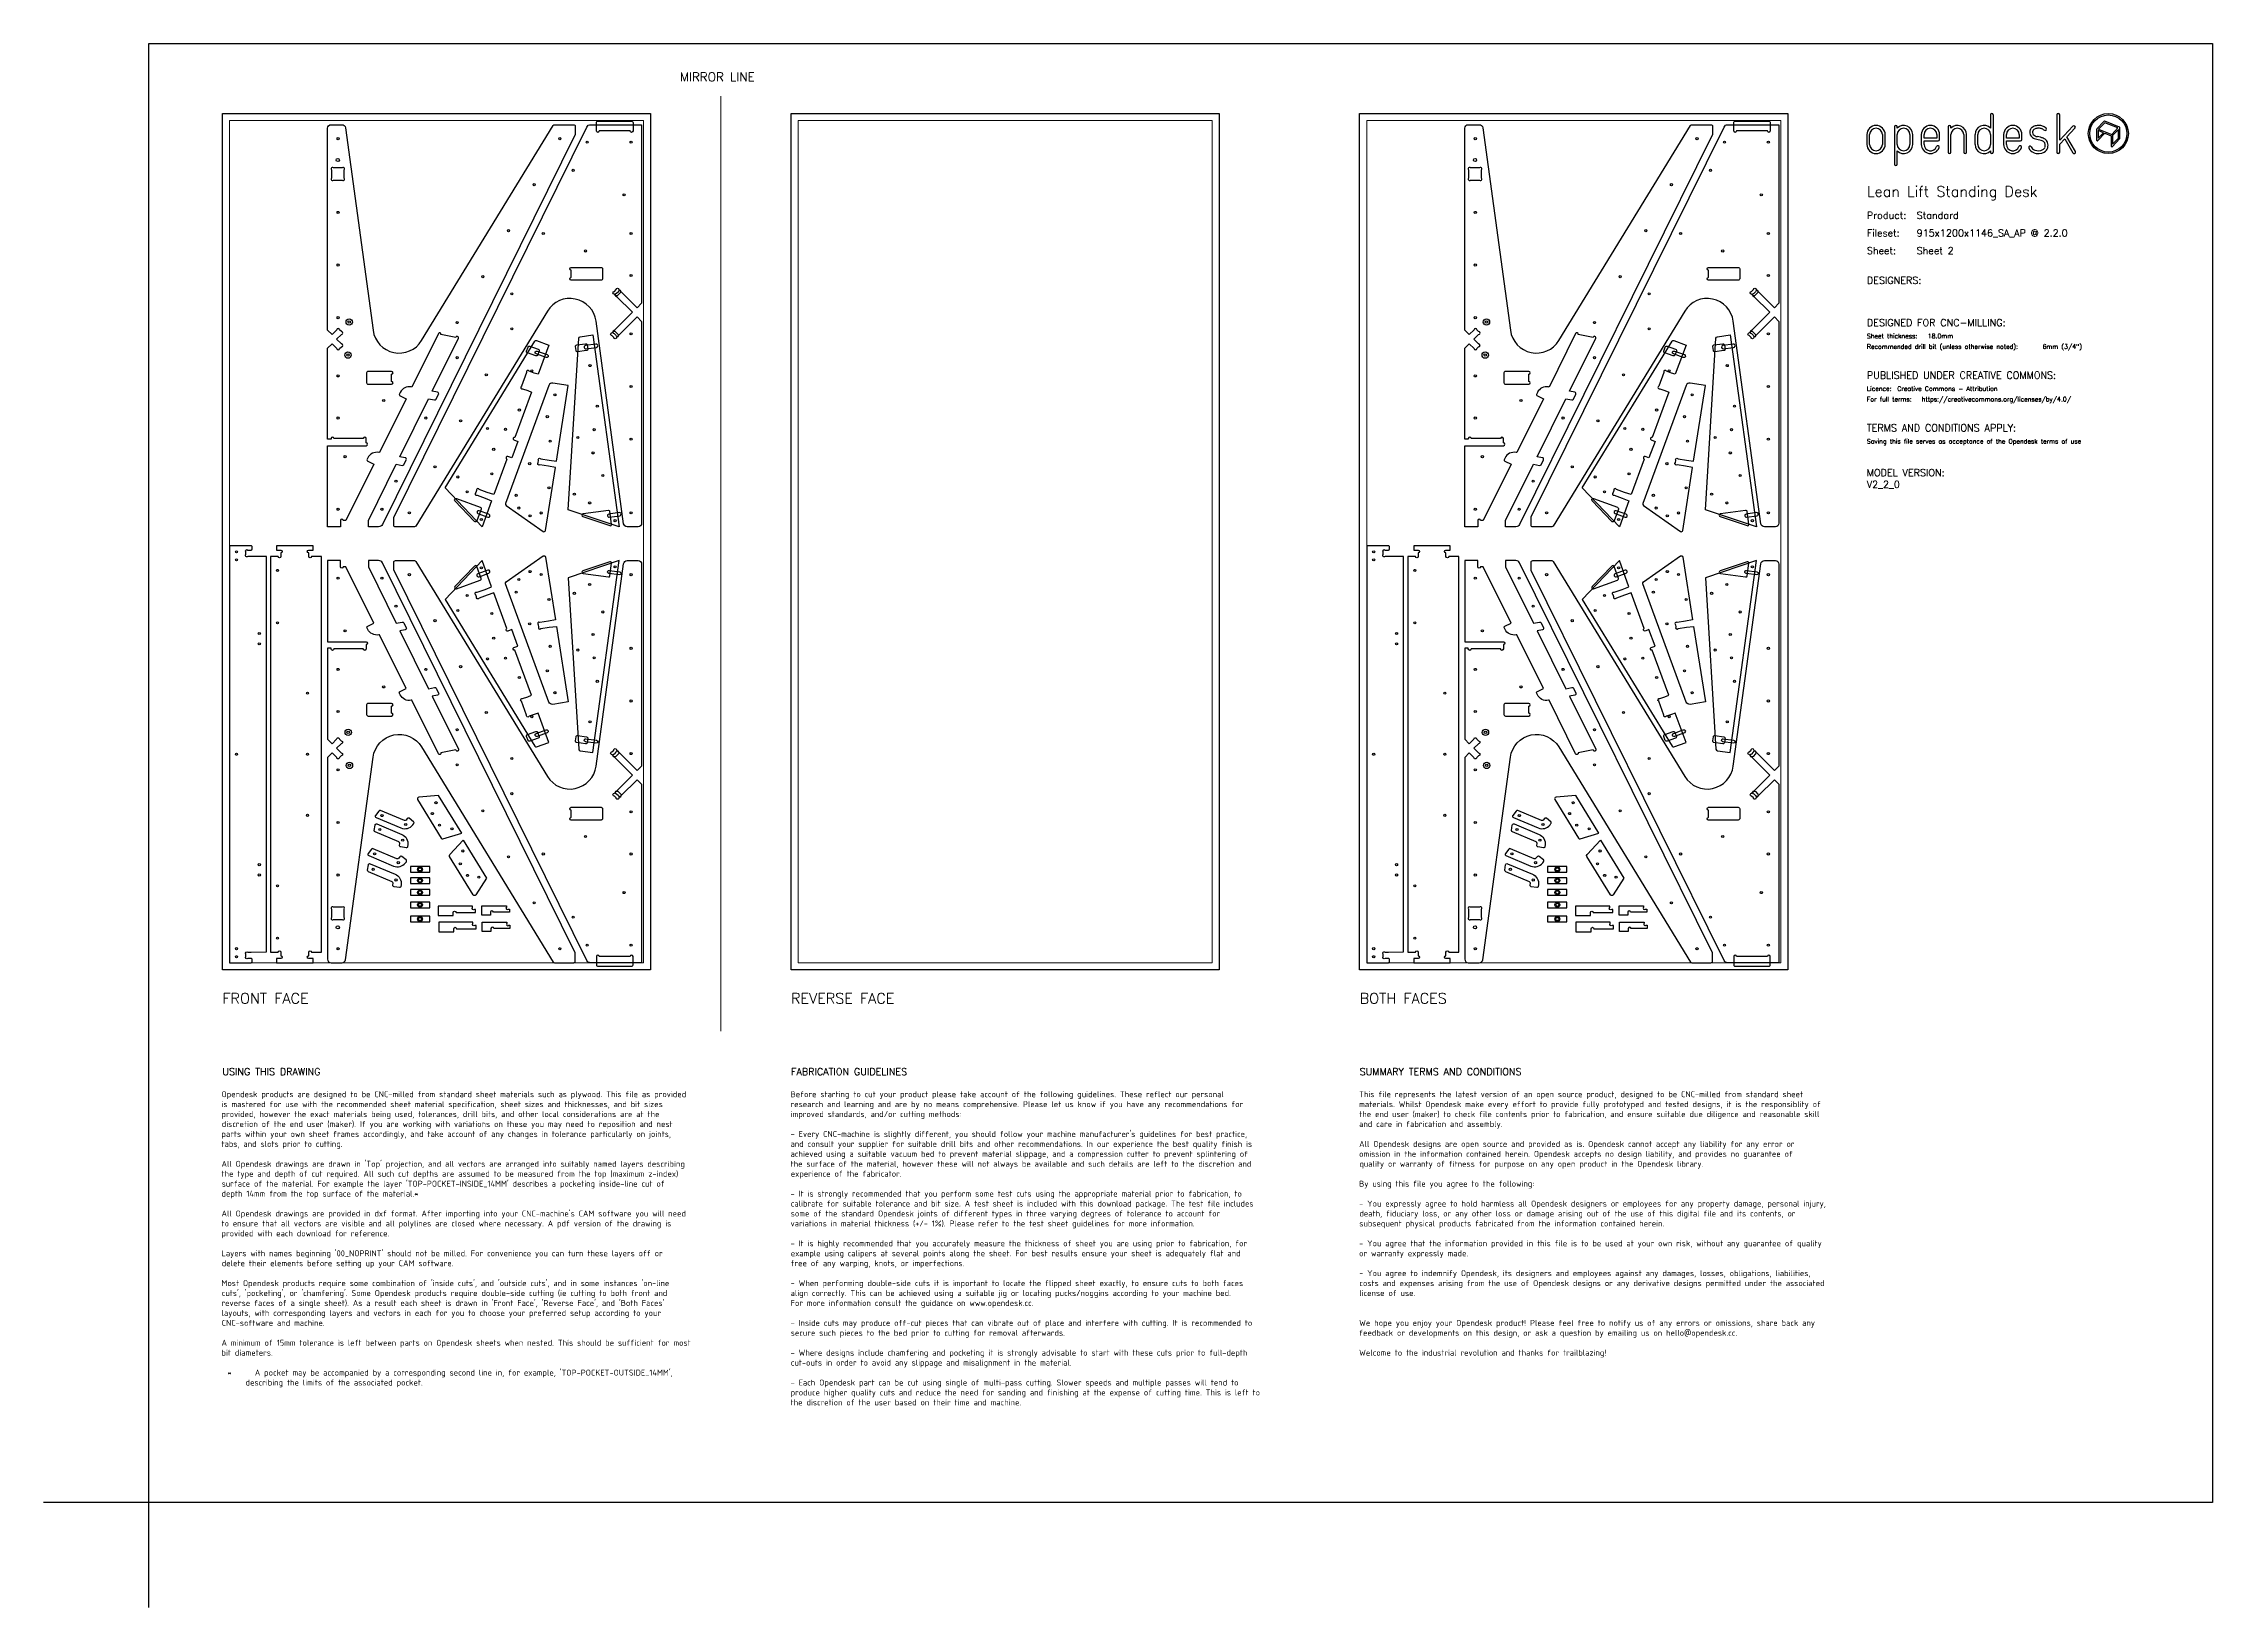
# Model space of a CAD drawing. Header units: millimetres. Extents: x -300 to 5880, y -300 to 4158.
import ezdxf
from ezdxf.enums import TextEntityAlignment as Align

# ---------------------------------------------------------------- set-up
doc = ezdxf.new("R2010")
doc.units = ezdxf.units.MM
doc.layers.add('00-NOPRINT_TEXT', color=7, linetype='Continuous', lineweight=25)
doc.layers.add('00_NOPRINT_TOLERANCE', color=7, linetype='Continuous', lineweight=5)
for name, color, linetype, lineweight, true_color in [('BOARD_$TH-NOMINAL', 3, 'Continuous', 30, 0x00ff00), ('TOP-CUT-INSIDE_18.000MM', 1, 'Continuous', 25, 0xff1c00), ('TOP-CUT-OUTSIDE_18.000MM', 220, 'Continuous', 25, 0xff00d1), ('TOP-HOLE-6.000MM-DIAM_14.000MM', 220, 'Continuous', 25, 0xff00c7), ('TOP-HOLE-6.000MM-DIAM_18.000MM', 3, 'Continuous', 25, 0x00ff0c), ('TOP-HOLE-6.000MM-DIAM_5.000MM', 220, 'Continuous', 25, 0xff00de), ('TOP-HOLE-7.000MM-DIAM_18.000MM', 3, 'Continuous', 25, 0x00ff0c), ('TOP-HOLE-9.000MM-DIAM_14.000MM', 220, 'Continuous', 25, 0xff00c7), ('TOP-HOLE-9.000MM-DIAM_18.000MM', 3, 'Continuous', 25, 0x00ff0c), ('TOP-POCKET-INSIDE_1.000MM', 3, 'Continuous', 25, 0x0eff00), ('TOP-POCKET-INSIDE_12.000MM', 140, 'Continuous', 25, 0x00b1ff), ('TOP-POCKET-INSIDE_4.000MM', 160, 'Continuous', 25, 0x0026ff), ('TOP-POCKET-INSIDE_9.000MM', 60, 'Continuous', 25, 0xb0ff00), ('TOP-POCKET-OUTSIDE_1.000MM', 60, 'Continuous', 25, 0xb2ff00)]:
    doc.layers.add(name, color=color, linetype=linetype, lineweight=lineweight, true_color=true_color)
doc.styles.add('OD-ISOCP-17_221', font='isocp.shx')
doc.styles.add('OD-ISOCP-17_222', font='isocp.shx')
doc.styles.add('OD-ISOCP-17_223', font='isocp.shx')
doc.styles.add('OD-ISOCP-17_224', font='isocp.shx')
doc.styles.add('OD-ISOCP-17_225', font='isocp.shx')
doc.styles.add('OD-ISOCP-17_226', font='isocp.shx')
doc.styles.add('OD-ISOCP-17_227', font='isocp.shx')
doc.styles.add('OD-ISOCP-17_228', font='isocp.shx')
doc.styles.add('OD-ISOCP-17_229', font='isocp.shx')
doc.styles.add('OD-ISOCP-17_230', font='isocp.shx')
doc.styles.add('OD-ISOCP-17_231', font='isocp.shx')
doc.styles.add('OD-ISOCP-17_232', font='isocp.shx')
doc.styles.add('OD-ISOCP-17_233', font='isocp.shx')
doc.styles.add('OD-ISOCP-17_234', font='isocp.shx')
doc.styles.add('OD-ISOCP-17_235', font='isocp.shx')
doc.styles.add('OD-ISOCP-17_236', font='isocp.shx')
doc.styles.add('OD-ISOCP-17_237', font='isocp.shx')
doc.styles.add('OD-ISOCP-17_238', font='isocp.shx')
doc.styles.add('OD-ISOCP-17_239', font='isocp.shx')
doc.styles.add('OD-ISOCP-17_240', font='isocp.shx')
doc.styles.add('OD-ISOCP-17_241', font='isocp.shx')
doc.styles.add('OD-ISOCP-17_242', font='isocp.shx')
doc.styles.add('OD-ISOCP-17_243', font='isocp.shx')
doc.styles.add('OD-ISOCP-17_244', font='isocp.shx')
doc.styles.add('OD-ISOCP-17_245', font='isocp.shx')
doc.styles.add('OD-ISOCP-17_246', font='isocp.shx')
doc.styles.add('OD-ISOCP-17_247', font='isocp.shx')
doc.styles.add('OD-ISOCP-17_248', font='isocp.shx')
doc.styles.add('OD-ISOCP-17_249', font='isocp.shx')
doc.styles.add('OD-ISOCP-17_250', font='isocp.shx')
doc.styles.add('OD-ISOCP-17_251', font='isocp.shx')
doc.styles.add('OD-ISOCP-17_252', font='isocp.shx')
doc.styles.add('OD-ISOCP-17_253', font='isocp.shx')
doc.styles.add('OD-ISOCP-17_254', font='isocp.shx')
doc.styles.add('OD-ISOCP-17_255', font='isocp.shx')
doc.styles.add('OD-ISOCP-17_256', font='isocp.shx')
doc.styles.add('OD-ISOCP-17_257', font='isocp.shx')
doc.styles.add('OD-ISOCP-17_258', font='isocp.shx')
doc.styles.add('OD-ISOCP-17_259', font='isocp.shx')
doc.styles.add('OD-ISOCP-17_260', font='isocp.shx')
doc.styles.add('OD-ISOCP-17_261', font='isocp.shx')
doc.styles.add('OD-ISOCP-17_262', font='isocp.shx')
doc.styles.add('OD-ISOCP-17_263', font='isocp.shx')
doc.styles.add('OD-ISOCP-17_264', font='isocp.shx')
doc.styles.add('OD-ISOCP-17_265', font='isocp.shx')
doc.styles.add('OD-ISOCP-17_266', font='isocp.shx')
doc.styles.add('OD-ISOCP-17_267', font='isocp.shx')
doc.styles.add('OD-ISOCP-17_268', font='isocp.shx')
doc.styles.add('OD-ISOCP-17_269', font='isocp.shx')
doc.styles.add('OD-ISOCP-17_270', font='isocp.shx')
doc.styles.add('OD-ISOCP-17_271', font='isocp.shx')
doc.styles.add('OD-ISOCP-17_272', font='isocp.shx')
doc.styles.add('OD-ISOCP-17_273', font='isocp.shx')
doc.styles.add('OD-ISOCP-17_274', font='isocp.shx')
doc.styles.add('OD-ISOCP-17_275', font='isocp.shx')
doc.styles.add('OD-ISOCP-17_276', font='isocp.shx')
doc.styles.add('OD-ISOCP-17_277', font='isocp.shx')
doc.styles.add('OD-ISOCP-17_278', font='isocp.shx')
doc.styles.add('OD-ISOCP-17_279', font='isocp.shx')
doc.styles.add('OD-ISOCP-17_280', font='isocp.shx')
doc.styles.add('OD-ISOCP-17_281', font='isocp.shx')
doc.styles.add('OD-ISOCP-17_282', font='isocp.shx')
doc.styles.add('OD-ISOCP-17_283', font='isocp.shx')
doc.styles.add('OD-ISOCP-17_284', font='isocp.shx')
doc.styles.add('OD-ISOCP-17_285', font='isocp.shx')
doc.styles.add('OD-ISOCP-17_286', font='isocp.shx')
doc.styles.add('OD-ISOCP-17_287', font='isocp.shx')
doc.styles.add('OD-ISOCP-17_288', font='isocp.shx')
doc.styles.add('OD-SIMPLEX-13_86', font='simplex.shx')
doc.styles.add('OD-SIMPLEX-20_82', font='simplex.shx')
doc.styles.add('OD-SIMPLEX-20_86', font='simplex.shx')
doc.styles.add('OD-SIMPLEX-20_87', font='simplex.shx')
doc.styles.add('OD-SIMPLEX-20_88', font='simplex.shx')
doc.styles.add('OD-SIMPLEX-25_89', font='simplex.shx')
doc.styles.add('OD-SIMPLEX-30_83', font='simplex.shx')
doc.styles.add('OD-SIMPLEX-30_87', font='simplex.shx')
doc.styles.add('OD-SIMPLEX-30_88', font='simplex.shx')
doc.styles.add('OD-SIMPLEX-30_89', font='simplex.shx')

# ---------------------------------------------------------------- blocks, each defined once
blk = doc.blocks.new('Borders Opendesk_7')
at = {"layer": '00-NOPRINT_TEXT'}
for p, q in [((0, 4158), (5880, 4158)), ((0, 0), (0, 4158)), ((5880, 4158), (5880, 0)), ((4895, 3898), (4895, 3870.1)), ((4902.9, 3870.1), (4902.9, 3898)), ((4939.3, 3898), (4939.3, 3870.1)), ((4947.3, 3870.1), (4947.3, 3898)), ((4973.4, 3920.1), (4973.4, 3814.1)), ((4981.3, 3916.7), (4981.3, 3920.1)), ((4981.3, 3870.1), (4981.3, 3898)), ((5017.7, 3898), (5017.7, 3870.1)), ((5025.6, 3870.1), (5025.6, 3898)), ((5050, 3898), (5050, 3870.1)), ((5058, 3888.1), (5058, 3898)), ((5094.4, 3898), (5094.4, 3888.1)), ((5102.3, 3884.1), (5102.3, 3898)), ((5126.6, 3920.1), (5126.6, 3848)), ((5134.5, 3916.7), (5134.5, 3920.1)), ((5134.5, 3848), (5134.5, 3898)), ((5170.9, 3898), (5170.9, 3848)), ((5178.9, 3848), (5178.9, 3898)), ((5203, 3898), (5203, 3870.1)), ((5211, 3870.1), (5211, 3898)), ((5247.4, 3954), (5247.4, 3916.7)), ((5247.4, 3898), (5247.4, 3870.1)), ((5255.3, 3848), (5255.3, 3954)), ((5284.6, 3898), (5284.6, 3870.1)), ((5292.6, 3888.1), (5292.6, 3898)), ((5329, 3898), (5329, 3888.1)), ((5336.9, 3884.1), (5336.9, 3898)), ((5436.4, 3954), (5436.4, 3848)), ((5444.4, 3881.9), (5444.4, 3954)), ((5482.1, 3922), (5444.4, 3881.9)), ((5464.8, 3892.1), (5487.9, 3916.6)), ((5549.5, 3912.6), (5549.5, 3882.2)), ((5570.5, 3935.8), (5550.1, 3914)), ((5553.1, 3880.8), (5572.9, 3901.9)), ((5553.7, 3909.6), (5553.7, 3887.4)), ((5568.8, 3903.5), (5553.7, 3909.6)), ((5553.7, 3887.4), (5568.8, 3903.5)), ((5572.6, 3931.9), (5555.2, 3913.4)), ((5555.2, 3913.4), (5592.6, 3898.3)), ((5610, 3916.9), (5572.6, 3931.9)), ((5614.4, 3919.6), (5572.8, 3936.3)), ((5572.9, 3901.9), (5591.1, 3894.5)), ((5591.1, 3894.5), (5591.1, 3865.5)), ((5592.6, 3898.3), (5610, 3916.9)), ((5611.5, 3912.4), (5595.2, 3895.1)), ((5595.2, 3895.1), (5595.2, 3870.7)), ((5611.5, 3888.1), (5611.5, 3912.4)), ((5615.7, 3887.3), (5615.7, 3917.6)), ((4981.3, 3814.1), (4981.3, 3851.4)), ((5094.4, 3888.1), (5058, 3888.1)), ((5058, 3870.1), (5058, 3880.1)), ((5058, 3880.1), (5098.3, 3880.1)), ((5247.4, 3851.4), (5247.4, 3848)), ((5329, 3888.1), (5292.6, 3888.1)), ((5292.6, 3870.1), (5292.6, 3880.1)), ((5292.6, 3880.1), (5332.9, 3880.1)), ((5444.4, 3870.4), (5459.1, 3886)), ((5444.4, 3848), (5444.4, 3870.4)), ((5459.1, 3886), (5482.1, 3846)), ((5489, 3850), (5464.8, 3892.1)), ((5594.7, 3864.1), (5615.1, 3885.8)), ((5595.2, 3870.7), (5611.5, 3888.1)), ((0, 0), (-300, 0)), ((0, -300), (0, 0)), ((5880, 0), (0, 0))]:
    blk.add_line(p, q, dxfattribs=at)
for radius in [57, 52.9]:
    blk.add_circle((5582.9, 3901), radius, dxfattribs=at)
for centre, radius, start, end in [((5251.3, 3954), 3.97, 0, 180), ((5440.4, 3954), 3.97, 0, 180), ((4921.1, 3898), 26.1, 0, 180), ((4921.1, 3898), 18.2, 0, 180), ((4977.3, 3920.1), 3.97, 0, 180), ((4999.5, 3898), 26.1, 0, 134.13157), ((4999.5, 3898), 18.2, 0, 180), ((5076.2, 3898), 26.1, 0, 180), ((5076.2, 3898), 18.2, 0, 180), ((5130.6, 3920.1), 3.97, 0, 180), ((5152.7, 3898), 26.1, 0, 134.13157), ((5152.7, 3898), 18.2, 0, 180), ((5229.2, 3898), 26.1, 45.86843, 180), ((5229.2, 3898), 18.2, 0, 180), ((5310.8, 3898), 26.1, 0, 180), ((5310.8, 3898), 18.2, 0, 180), ((5377.2, 3904.5), 18.3, 167.09639, 235.84532), ((5375.9, 3904.8), 16.9, 150.51394, 167.04891), ((5377.5, 3903.4), 19, 138.98821, 149.26699), ((5377.5, 3903.4), 19, 127.9168, 138.98821), ((5380.5, 3899.5), 24, 111.70118, 127.9168), ((5377.2, 3904.5), 10.3, 167.96032, 235.86134), ((5375.9, 3904.8), 8.99, 151.05191, 168.02381), ((5377.5, 3903.4), 11.1, 138.98821, 148.80915), ((5377.5, 3903.4), 11.1, 127.9168, 138.98821), ((5380.5, 3899.5), 16, 111.70118, 127.9168), ((5382, 3911.6), 18.9, 235.85111, 248.09121), ((5383.5, 3891.9), 32.1, 90, 111.70118), ((5383.5, 3891.9), 24.2, 90, 111.70118), ((5388.7, 3928.4), 37, 248.09121, 257.53847), ((5383.5, 3878.8), 45.3, 80.71035, 90), ((5383.5, 3878.8), 37.3, 80.71035, 90), ((5385.9, 3893.2), 22.7, 71.50348, 80.71035), ((5385.9, 3893.2), 30.7, 71.50348, 80.71035), ((5387.1, 3896.7), 19, 61.03556, 71.50348), ((5387.1, 3896.7), 26.9, 61.03556, 71.50348), ((5387.1, 3896.7), 19, 46.7983, 61.03556), ((5387.1, 3896.7), 26.9, 46.7983, 61.03556), ((5402.8, 3913.5), 3.97, 226.7983, 46.7983), ((5485, 3919.3), 3.97, 316.71352, 136.71352), ((5551.6, 3912.6), 2.06, 136.76961, 180), ((5572, 3934.4), 2.06, 68.07144, 136.76961), ((5613.6, 3917.6), 2.06, 0, 68.07144), ((4921.1, 3870.1), 26.1, 180, 0), ((4921.1, 3870.1), 18.2, 180, 0), ((4999.5, 3870.1), 18.2, 180, 0), ((4999.5, 3870.1), 26.1, 225.86843, 0), ((5076.2, 3870.1), 26.1, 180, 340.02575), ((5076.2, 3870.1), 18.2, 180, 340.02575), ((5097, 3862.6), 3.97, 340.02575, 160.02575), ((5098.3, 3884.1), 3.97, 270, 0), ((5130.6, 3848), 3.97, 180, 0), ((5174.9, 3848), 3.97, 180, 0), ((5229.2, 3870.1), 26.1, 180, 314.13157), ((5229.2, 3870.1), 18.2, 180, 0), ((5251.3, 3848), 3.97, 180, 0), ((5310.8, 3870.1), 26.1, 180, 340.02575), ((5310.8, 3870.1), 18.2, 180, 340.02575), ((5331.6, 3862.6), 3.97, 340.02575, 160.02575), ((5332.9, 3884.1), 3.97, 270, 0), ((5359.7, 3861.7), 3.97, 24.78597, 204.78597), ((5380.2, 3871.2), 26.6, 204.78597, 247.9544), ((5380.2, 3871.2), 18.7, 204.78597, 247.9544), ((5382, 3911.6), 26.9, 235.85111, 248.09121), ((5383.5, 3879.3), 35.4, 247.9544, 298.20261), ((5388.7, 3928.4), 44.9, 248.09121, 257.53847), ((5383.5, 3879.3), 27.4, 247.9544, 298.20261), ((5300, 3526.6), 366.5, 76.19474, 77.53847), ((5300, 3526.6), 374.5, 76.19474, 77.53847), ((5372.7, 3822.5), 61.9, 69.1442, 76.19474), ((5372.7, 3822.5), 69.8, 69.1442, 76.19474), ((5389.5, 3866.6), 14.6, 38.92909, 69.1442), ((5390.6, 3866.1), 12.5, 298.20261, 343.80333), ((5389.5, 3866.6), 22.5, 38.92909, 69.1442), ((5390.6, 3866.1), 20.4, 298.20261, 343.80333), ((5393.9, 3870.2), 8.99, 17.58344, 38.92909), ((5385.6, 3867.6), 17.6, 343.80333, 17.58344), ((5393.9, 3870.2), 16.9, 17.58344, 38.92909), ((5385.6, 3867.6), 25.5, 343.80333, 17.58344), ((5440.4, 3848), 3.97, 180, 0), ((5485.5, 3848), 3.97, 209.84173, 29.84173), ((5551.6, 3882.2), 2.06, 180, 316.76961), ((5593.2, 3865.5), 2.06, 180, 316.76961), ((5613.6, 3887.3), 2.06, 316.76961, 0), ((4977.3, 3814.1), 3.97, 180, 0)]:
    blk.add_arc(centre, radius, start, end, dxfattribs=at)
at = {"layer": '00_NOPRINT_TOLERANCE', "ltscale": 0.379202}
for p, q in [((210, 3958), (1430, 3958)), ((210, 1518), (210, 3958)), ((1430, 3958), (1430, 1518)), ((1830, 3958), (3050, 3958)), ((1830, 1518), (1830, 3958)), ((3050, 3958), (3050, 1518)), ((3450, 3958), (4670, 3958)), ((3450, 1518), (3450, 3958)), ((4670, 3958), (4670, 1518)), ((1430, 1518), (210, 1518)), ((3050, 1518), (1830, 1518)), ((4670, 1518), (3450, 1518))]:
    blk.add_line(p, q, dxfattribs=at)
at = {"layer": '00_NOPRINT_TOLERANCE', "ltscale": 0.379043}
blk.add_line((1630, 1343.2), (1630, 4008), dxfattribs=at)
at = {"layer": '00_NOPRINT_TOLERANCE', "ltscale": 0.380876}
for p, q in [((230, 3938), (1410, 3938)), ((1850, 3938), (3030, 3938)), ((3470, 3938), (4650, 3938)), ((1410, 1538), (230, 1538)), ((3030, 1538), (1850, 1538)), ((4650, 1538), (3470, 1538))]:
    blk.add_line(p, q, dxfattribs=at)
at = {"layer": '00_NOPRINT_TOLERANCE', "ltscale": 0.380023}
for p, q in [((230, 1538), (230, 3938)), ((1410, 3938), (1410, 1538)), ((1850, 1538), (1850, 3938)), ((3030, 3938), (3030, 1538)), ((3470, 1538), (3470, 3938)), ((4650, 3938), (4650, 1538))]:
    blk.add_line(p, q, dxfattribs=at)
at = {"layer": 'BOARD_$TH-NOMINAL'}
for p, q in [((210, 3958), (1430, 3958)), ((210, 1518), (210, 3958)), ((1430, 3958), (1430, 1518)), ((1830, 3958), (3050, 3958)), ((1830, 1518), (1830, 3958)), ((3050, 3958), (3050, 1518)), ((3450, 3958), (4670, 3958)), ((3450, 1518), (3450, 3958)), ((4670, 3958), (4670, 1518)), ((1430, 1518), (210, 1518)), ((3050, 1518), (1830, 1518)), ((4670, 1518), (3450, 1518))]:
    blk.add_line(p, q, dxfattribs=at)
at = {"layer": '00-NOPRINT_TEXT'}
for s, height, style, p in [('MIRROR LINE', 25, 'OD-SIMPLEX-25_89', (1513.3, 4049.9)), ('Lean Lift Standing Desk', 30, 'OD-SIMPLEX-30_83', (4895, 3720.9)), ('Product:', 20, 'OD-SIMPLEX-20_82', (4895, 3657.9)), ('Standard', 20, 'OD-SIMPLEX-20_82', (5036.9, 3657.9)), ('Fileset:', 20, 'OD-SIMPLEX-20_82', (4895, 3607.7)), ('915x1200x1146_SA_AP @ 2.2.0', 20, 'OD-SIMPLEX-20_82', (5036.9, 3607.6)), ('Sheet:', 20, 'OD-SIMPLEX-20_82', (4895, 3557.4)), ('Sheet 2', 20, 'OD-SIMPLEX-20_82', (5036.9, 3557.5)), ('DESIGNERS:', 20, 'OD-SIMPLEX-20_82', (4895, 3472.4)), ('DESIGNED FOR CNC-MILLING:', 20, 'OD-SIMPLEX-20_82', (4895, 3352.4)), ('Sheet thickness:', 13, 'OD-SIMPLEX-13_86', (4895, 3317.4)), ('Recommended drill bit (unless otherwise noted):', 13, 'OD-SIMPLEX-13_86', (4895, 3287.4)), ('18.0mm', 13, 'OD-SIMPLEX-13_86', (5068.3, 3317.4)), ('6mm (3/4")', 13, 'OD-SIMPLEX-13_86', (5395.5, 3287.4)), ('PUBLISHED UNDER CREATIVE COMMONS:', 20, 'OD-SIMPLEX-20_82', (4895, 3202.4)), ('Licence:', 13, 'OD-SIMPLEX-13_86', (4895, 3167.4)), ('Creative Commons - Attribution', 13, 'OD-SIMPLEX-13_86', (4981.5, 3167.4)), ('https://creativecommons.org/licenses/by/4.0/', 13, 'OD-SIMPLEX-13_86', (5051.1, 3137.4)), ('For full terms:', 13, 'OD-SIMPLEX-13_86', (4895, 3137.4)), ('TERMS AND CONDITIONS APPLY:', 20, 'OD-SIMPLEX-20_82', (4895, 3052.3)), ('Saving this file serves as acceptance of the Opendesk terms of use ', 13, 'OD-SIMPLEX-13_86', (4895, 3017.3))]:
    blk.add_text(s, height=height, dxfattribs=dict(at, style=style)).set_placement(p)
at = {"layer": '00-NOPRINT_TEXT', "color": 7}
for s, height, style, p in [('FRONT FACE', 30, 'OD-SIMPLEX-30_89', (210, 1451.3)), ('REVERSE FACE', 30, 'OD-SIMPLEX-30_88', (1830, 1451.3)), ('BOTH FACES', 30, 'OD-SIMPLEX-30_87', (3450, 1451.3)), ('USING THIS DRAWING', 20, 'OD-SIMPLEX-20_88', (210, 1237.4)), ('FABRICATION GUIDELINES', 20, 'OD-SIMPLEX-20_87', (1830, 1237.4)), ('SUMMARY TERMS AND CONDITIONS', 20, 'OD-SIMPLEX-20_86', (3450, 1237.4))]:
    blk.add_text(s, height=height, dxfattribs=dict(at, style=style)).set_placement(p, align=Align.TOP_LEFT)
for s, style, p in [('Opendesk products are designed to be CNC-milled from standard sheet materials such as plywood. This file as provided', 'OD-ISOCP-17_265', (207.4, 1154.7)), ('is mastered for use with the recommended sheet material specification, sheet sizes and thicknesses, and bit sizes', 'OD-ISOCP-17_266', (207.4, 1126.3)), ('provided, however the exact materials being used, tolerances, drill bits, and other local considerations are at the', 'OD-ISOCP-17_267', (207.4, 1098)), ('research and learning and are by no means comprehensive. Please let us know if you have any recommendations for', 'OD-ISOCP-17_241', (1828.7, 1126.3)), ('Before starting to cut your product please take account of the following guidelines. These reflect our personal', 'OD-ISOCP-17_240', (1828.7, 1154.7)), ('improved standards, and/or cutting methods:', 'OD-ISOCP-17_242', (1828.7, 1098)), ('the end user (maker) to check file contents prior to fabrication, and ensure suitable due diligence and reasonable skill', 'OD-ISOCP-17_223', (3448.5, 1098)), ('This file represents the latest version of an open source product, designed to be CNC-milled from standard sheet', 'OD-ISOCP-17_221', (3448.5, 1154.7)), ('materials. Whilst Opendesk make every effort to provide fully prototyped and tested designs, it is the responsiblity of', 'OD-ISOCP-17_222', (3448.5, 1126.3)), ('parts within your own sheet frames accordingly, and take account of any changes in tolerance particularly on joints,', 'OD-ISOCP-17_269', (207.4, 1041.3)), ('discretion of the end user (maker). If you are working with variations on these you may need to reposition and nest', 'OD-ISOCP-17_268', (208.1, 1069.7)), ("- Every CNC-machine is slightly different, you should follow your machine manufacturer's guidelines for best practice,", 'OD-ISOCP-17_243', (1828.7, 1041.3)), ('and care in fabrication and assembly.', 'OD-ISOCP-17_224', (3448.5, 1069.7)), ('tabs, and slots prior to cutting.', 'OD-ISOCP-17_270', (207.4, 1013)), ('and consult your supplier for suitable drill bits and other recommendations. In our experience the best quality finish is', 'OD-ISOCP-17_244', (1828.7, 1013)), ('achieved using a suitable vacuum bed to prevent material slippage, and a compression cutter to prevent splintering of', 'OD-ISOCP-17_245', (1828.7, 984.7)), ('All Opendesk designs are open source and provided as is. Opendesk cannot accept any liability for any error or', 'OD-ISOCP-17_225', (3448.5, 1013)), ('omission in the information contained herein. Opendesk accepts no design liability, and provides no guarantee of', 'OD-ISOCP-17_226', (3448.5, 984.7)), ('the type and depth of cut required. All such cut depths are assumed to be measured from the top (maximum z-index)', 'OD-ISOCP-17_272', (207.4, 928)), ("All Opendesk drawings are drawn in 'Top' projection, and all vectors are arranged into suitably named layers describing", 'OD-ISOCP-17_271', (207.4, 956.3)), ('the surface of the material, however these will not always be available and such details are left to the discretion and', 'OD-ISOCP-17_246', (1828.7, 956.3)), ('experience of the fabricator.', 'OD-ISOCP-17_247', (1829.2, 928)), ('quality or warranty of fitness for purpose on any open product in the Opendesk library.', 'OD-ISOCP-17_227', (3449.1, 956.3)), ('depth 14mm from the top surface of the material.*', 'OD-ISOCP-17_274', (207.4, 871.3)), ("surface of the material. For example the layer 'TOP-POCKET-INSIDE_14MM' describes a pocketing inside-line cut of", 'OD-ISOCP-17_273', (208, 899.7)), ('- It is strongly recommended that you perform some test cuts using the appropriate material prior to fabrication, to', 'OD-ISOCP-17_248', (1828.7, 871.3)), ('By using this file you agree to the following:', 'OD-ISOCP-17_228', (3448.5, 899.7)), ('to ensure that all vectors are visible and all polylines are closed where necessary. A pdf version of the drawing is', 'OD-ISOCP-17_276', (207.4, 786.3)), ("All Opendesk drawings are provided in dxf format. After importing into your CNC-machine's CAM software you will need", 'OD-ISOCP-17_275', (207.4, 814.7)), ('variations in material thickness (+/- 1%). Please refer to the test sheet guidelines for more information.', 'OD-ISOCP-17_251', (1828.7, 786.3)), ('some of the standard Opendesk joints of different types in three varying degrees of tolerance to account for', 'OD-ISOCP-17_250', (1829.2, 814.7)), ('calibrate for suitable tolerance and bit size. A test sheet is included with this download package. The test file includes', 'OD-ISOCP-17_249', (1829.3, 843)), ('- You expressly agree to hold harmless all Opendesk designers or employees for any property damage, personal injury,', 'OD-ISOCP-17_229', (3448.5, 843)), ('subsequent physical products fabricated from the information contained herein.', 'OD-ISOCP-17_231', (3449, 786.3)), ('death, fiduciary loss, or any other loss or damage arising out of the use of this digital file and its contents, or', 'OD-ISOCP-17_230', (3449.1, 814.7)), ('provided with each download for reference.', 'OD-ISOCP-17_277', (207.4, 758)), ('- It is highly recommended that you accurately measure the thickness of sheet you are using prior to fabrication, for', 'OD-ISOCP-17_252', (1828.7, 729.7)), ('- You agree that the information provided in this file is to be used at your own risk, without any guarantee of quality', 'OD-ISOCP-17_232', (3448.5, 729.7)), ("Layers with names beginning '00_NOPRINT' should not be milled. For convenience you can turn these layers off or", 'OD-ISOCP-17_278', (207.4, 701.3)), ('delete their elements before setting up your CAM software.', 'OD-ISOCP-17_279', (208.1, 673)), ('free of any warping, knots, or imperfections.', 'OD-ISOCP-17_254', (1828.7, 673)), ('example using calipers at several points along the sheet. For best results ensure your sheet is adequately flat and', 'OD-ISOCP-17_253', (1829.2, 701.3)), ('or warranty expressly made.', 'OD-ISOCP-17_233', (3448.5, 701.3)), ("Most Opendesk products require some combination of 'inside cuts', and 'outside cuts', and in some instances 'on-line", 'OD-ISOCP-17_280', (207.4, 616.3)), ('- When performing double-side cuts it is important to locate the flipped sheet exactly, to ensure cuts to both faces', 'OD-ISOCP-17_255', (1828.7, 616.3)), ('- You agree to indemnify Opendesk, its designers and employees against any damages, losses, obligations, liabilities,', 'OD-ISOCP-17_234', (3448.5, 644.7)), ('costs and expenses arising from the use of Opendesk designs or any derivative designs permitted under the associated', 'OD-ISOCP-17_235', (3449.1, 616.3)), ("reverse faces of a single sheet). As a result each sheet is drawn in 'Front Face', 'Reverse Face', and 'Both Faces'", 'OD-ISOCP-17_282', (207.4, 559.7)), ("cuts', 'pocketing', or 'chamfering'. Some Opendesk products require double-side cutting (ie cutting to both front and", 'OD-ISOCP-17_281', (208.1, 588)), ('align correctly. This can be achieved using a suitable jig or locating pucks/noggins according to your machine bed.', 'OD-ISOCP-17_256', (1828.7, 588)), ('For more information consult the guidance on www.opendesk.cc.', 'OD-ISOCP-17_257', (1828.7, 559.7)), ('license of use.', 'OD-ISOCP-17_236', (3448.8, 588)), ('layouts, with corresponding layers and vectors in each for you to choose your preferred setup according to your', 'OD-ISOCP-17_283', (207.8, 531.3)), ('CNC-software and machine.', 'OD-ISOCP-17_284', (208.2, 503)), ('- Inside cuts may produce off-cut pieces that can vibrate out of place and interfere with cutting. It is recommended to', 'OD-ISOCP-17_258', (1828.7, 503)), ('We hope you enjoy your Opendesk product! Please feel free to notify us of any errors or omissions, share back any', 'OD-ISOCP-17_237', (3448.5, 503)), ('A minimum of 15mm tolerance is left between parts on Opendesk sheets when nested. This should be sufficient for most', 'OD-ISOCP-17_285', (207.4, 446.3)), ('bit diameters.', 'OD-ISOCP-17_286', (207.4, 418)), ('- Where designs include chamfering and pocketing it is strongly advisable to start with these cuts prior to full-depth', 'OD-ISOCP-17_260', (1828.7, 418)), ('secure such pieces to the bed prior to cutting for removal afterwards.', 'OD-ISOCP-17_259', (1829.2, 474.7)), ('Welcome to the industrial revolution and thanks for trailblazing!', 'OD-ISOCP-17_239', (3448.5, 418)), ('feedback or developments on this design, or ask a question by emailing us on hello@opendesk.cc.', 'OD-ISOCP-17_238', (3448.5, 474.7)), ("*      A pocket may be accompanied by a corresponding second line in, for example, 'TOP-POCKET-OUTSIDE_14MM',", 'OD-ISOCP-17_287', (224.4, 361.3)), ('cut-outs in order to avoid any slippage and misalignment in the material.', 'OD-ISOCP-17_261', (1829.3, 389.7)), ('describing the limits of the associated pocket.', 'OD-ISOCP-17_288', (276.1, 333)), ('- Each Opendesk part can be cut using single of multi-pass cutting. Slower speeds and multiple passes will tend to', 'OD-ISOCP-17_262', (1828.7, 333)), ('produce higher quality cuts and reduce the need for sanding and finishing at the expense of cutting time. This is left to', 'OD-ISOCP-17_263', (1828.7, 304.7)), ('the discretion of the user based on their time and machine.', 'OD-ISOCP-17_264', (1828.7, 276.3))]:
    blk.add_text(s, height=17, dxfattribs=dict(at, style=style)).set_placement(p)

msp = doc.modelspace()

# ---------------------------------------------------------------- linework, layer by layer
at = {"layer": 'TOP-CUT-INSIDE_18.000MM'}
for points in [[(551.3, 3803.3), (526.2, 3803.3, 1.000177), (520.5, 3797.6), (520.5, 3773.7, 1.000177), (526.2, 3768.1), (551.3, 3768.1, 1.000177), (556.9, 3773.7), (556.9, 3797.6, 1.000151)], [(3791.3, 3803.3), (3766.2, 3803.3, 1.000177), (3760.5, 3797.6), (3760.5, 3773.7, 1.000177), (3766.2, 3768.1), (3791.3, 3768.1, 1.000177), (3796.9, 3773.7), (3796.9, 3797.6, 1.000151)], [(621, 3190.8, 0.414214), (625, 3186.8), (692.2, 3186.8, 1), (692.2, 3194.8), (692.2, 3215.2, 1), (692.2, 3223.2), (625, 3223.2, 0.414214), (621, 3219.2)], [(3861, 3190.8, 0.414214), (3865, 3186.8), (3932.2, 3186.8, 1), (3932.2, 3194.8), (3932.2, 3215.2, 1), (3932.2, 3223.2), (3865, 3223.2, 0.414214), (3861, 3219.2)], [(692.2, 2248.9), (692.2, 2269.1, 1), (692.2, 2277.1), (625, 2277.1, 0.414214), (621, 2273.1), (621, 2244.9, 0.414214), (625, 2240.9), (692.2, 2240.9, 1)], [(3932.2, 2248.9), (3932.2, 2269.1, 1), (3932.2, 2277.1), (3865, 2277.1, 0.414214), (3861, 2273.1), (3861, 2244.9, 0.414214), (3865, 2240.9), (3932.2, 2240.9, 1)]]:
    msp.add_lwpolyline(points, format="xyb", close=True, dxfattribs=at)
for points in [[(526.2, 1660.8), (551.3, 1660.8, 1), (556.9, 1666.4), (556.9, 1690.3, 1), (551.3, 1696), (526.2, 1696, 1), (520.5, 1690.3), (520.5, 1666.4, 1), (526.2, 1660.8)], [(3766.2, 1660.8), (3791.3, 1660.8, 1), (3796.9, 1666.4), (3796.9, 1690.3, 1), (3791.3, 1696), (3766.2, 1696, 1), (3760.5, 1690.3), (3760.5, 1666.4, 1), (3766.2, 1660.8)]]:
    msp.add_lwpolyline(points, format="xyb", dxfattribs=at)
at = {"layer": 'TOP-CUT-OUTSIDE_18.000MM'}
for points in [[(716.4, 3163.3), (714.4, 3159.3, 0.414214), (716.2, 3153.9), (733.5, 3145.4), (657.5, 2991.8), (655.5, 2992.1, 0.339454), (624.2, 2976.7), (622.2, 2972.7, 0.414214), (624, 2967.4), (641.2, 2958.9), (561.8, 2798.2), (554.2, 2798.2, 1), (546.2, 2798.2), (546.2, 2780.2), (509.5, 2780.2), (509.5, 3011.4), (619.5, 3011.4, 1), (619.5, 3019.4), (619.5, 3031.8, 1), (611.5, 3031.8), (527.5, 3031.8, 1), (519.5, 3031.8), (519.5, 3029.8), (509.5, 3029.8), (509.5, 3289.1), (522.4, 3301.9), (536, 3288.3, 1), (544, 3288.3), (549, 3293.3, 1), (549, 3301.3), (535.4, 3314.9), (549, 3328.5, 1.000151), (549, 3336.5), (544, 3341.6, 1), (536, 3341.6), (522.4, 3328), (509.5, 3340.8), (509.5, 3916.3, -0.414214), (519.5, 3926.3), (550.8, 3926.3, -0.375079), (560.7, 3917.6), (639.4, 3340.2, 0.705335), (777.7, 3311.2), (1152.6, 3924.1, -0.261164), (1156.4, 3926.3), (1210.9, 3926.3, -0.414214), (1215.4, 3921.8), (1215.4, 3899.9, -0.115262), (1214.9, 3897.9), (665.8, 2786.9, -0.285329), (655.1, 2780.2), (625.8, 2780.2), (625.8, 2798.2), (705.1, 2958.6), (722.4, 2955.1, 0.339454), (726.8, 2957.3), (733.7, 2971.4, 0.493145), (730.9, 2977.1), (715.7, 2980.1), (797.3, 3145.1), (814.6, 3141.7, 0.339454), (819, 3143.8), (825.9, 3157.9, 0.493145), (823.1, 3163.6), (808, 3166.7), (882.5, 3317.5, 1.140281), (875, 3320.1), (832.7, 3328.5, 0.876976), (825.2, 3331.1), (749.7, 3178.3), (747.7, 3178.7, 0.339454), (716.4, 3163.3)], [(3956.4, 3163.3), (3954.4, 3159.3, 0.414214), (3956.2, 3153.9), (3973.5, 3145.4), (3897.5, 2991.8), (3895.5, 2992.1, 0.339454), (3864.2, 2976.7), (3862.2, 2972.7, 0.414214), (3864, 2967.4), (3881.2, 2958.9), (3801.8, 2798.2), (3794.2, 2798.2, 1), (3786.2, 2798.2), (3786.2, 2780.2), (3749.5, 2780.2), (3749.5, 3011.4), (3859.5, 3011.4, 1), (3859.5, 3019.4), (3859.5, 3031.8, 1), (3851.5, 3031.8), (3767.5, 3031.8, 1), (3759.5, 3031.8), (3759.5, 3029.8), (3749.5, 3029.8), (3749.5, 3289.1), (3762.4, 3301.9), (3776, 3288.3, 1), (3784, 3288.3), (3789, 3293.3, 1), (3789, 3301.3), (3775.4, 3314.9), (3789, 3328.5, 1.000151), (3789, 3336.5), (3784, 3341.6, 1), (3776, 3341.6), (3762.4, 3328), (3749.5, 3340.8), (3749.5, 3916.3, -0.414214), (3759.5, 3926.3), (3790.8, 3926.3, -0.375079), (3800.7, 3917.6), (3879.4, 3340.2, 0.705335), (4017.7, 3311.2), (4392.6, 3924.1, -0.261164), (4396.4, 3926.3), (4450.9, 3926.3, -0.414214), (4455.4, 3921.8), (4455.4, 3899.9, -0.115262), (4454.9, 3897.9), (3905.8, 2786.9, -0.285329), (3895.1, 2780.2), (3865.8, 2780.2), (3865.8, 2798.2), (3945.1, 2958.6), (3962.4, 2955.1, 0.339454), (3966.8, 2957.3), (3973.7, 2971.4, 0.493145), (3970.9, 2977.1), (3955.7, 2980.1), (4037.3, 3145.1), (4054.6, 3141.7, 0.339454), (4059, 3143.8), (4065.9, 3157.9, 0.493145), (4063.1, 3163.6), (4048, 3166.7), (4122.5, 3317.5, 1.140281), (4115, 3320.1), (4072.7, 3328.5, 0.876976), (4065.2, 3331.1), (3989.7, 3178.3), (3987.7, 3178.7, 0.339454), (3956.4, 3163.3)], [(934.2, 2883.4), (932.1, 2877.7, 1), (935.5, 2870.4), (958.3, 2862), (977.1, 2854.6), (949.8, 2780.2), (844.2, 2891.2), (1099.9, 3309.2, -0.35756), (1105.3, 3311), (1139.9, 3298.3), (1109.3, 3214.9), (1098.2, 3218.4), (1083.8, 3223.7, 1), (1076.5, 3220.4), (1062, 3180.9, 1), (1065.4, 3173.6), (1079.8, 3168.3), (1090.6, 3163.8), (1043.4, 3035.2, 1), (1040.6, 3027.7), (1051.4, 3023.7), (1034.2, 2976.8), (1023.4, 2980.8, 1), (1020.6, 2973.2), (983.4, 2871.9), (964.3, 2878.3), (941.4, 2886.7, 1), (934.2, 2883.4)], [(4174.2, 2883.4), (4172.1, 2877.7, 1), (4175.5, 2870.4), (4198.3, 2862), (4217.1, 2854.6), (4189.8, 2780.2), (4084.2, 2891.2), (4339.9, 3309.2, -0.35756), (4345.3, 3311), (4379.9, 3298.3), (4349.3, 3214.9), (4338.2, 3218.4), (4323.8, 3223.7, 1), (4316.5, 3220.4), (4302, 3180.9, 1), (4305.4, 3173.6), (4319.8, 3168.3), (4330.6, 3163.8), (4283.4, 3035.2, 1), (4280.6, 3027.7), (4291.4, 3023.7), (4274.2, 2976.8), (4263.4, 2980.8, 1), (4260.6, 2973.2), (4223.4, 2871.9), (4204.3, 2878.3), (4181.4, 2886.7, 1), (4174.2, 2883.4)], [(295, 2723, 0.414334), (292, 2726), (230, 2726), (230, 1538), (292, 1538, 0.414214), (295, 1541), (295, 1546.9, 0.414214), (292, 1549.9), (282.7, 1549.9, -1), (277, 1555.6), (277, 1562.2, -1), (282.7, 1567.9), (292, 1567.9), (335.2, 1568.7), (335.2, 2695.4), (292, 2696.1), (282.7, 2696.1, -1.000205), (277, 2701.8), (277, 2708.5, -0.999795), (282.7, 2714.1), (292, 2714.1, 0.414093), (295, 2717.1), (295, 2723)], [(3535, 2723, 0.414334), (3532, 2726), (3470, 2726), (3470, 1538), (3532, 1538, 0.414214), (3535, 1541), (3535, 1546.9, 0.414214), (3532, 1549.9), (3522.7, 1549.9, -1), (3517, 1555.6), (3517, 1562.2, -1), (3522.7, 1567.9), (3532, 1567.9), (3575.2, 1568.7), (3575.2, 2695.4), (3532, 2696.1), (3522.7, 2696.1, -1.000205), (3517, 2701.8), (3517, 2708.5, -0.999795), (3522.7, 2714.1), (3532, 2714.1, 0.414093), (3535, 2717.1), (3535, 2723)], [(655.5, 2472.4, -0.339454), (624.2, 2487.8), (622.2, 2491.8, -0.414214), (624, 2497.2), (641.2, 2505.7), (561.8, 2666.4), (554.2, 2666.4, -1), (546.2, 2666.4), (546.2, 2684.4), (509.5, 2684.4), (509.5, 2452.6), (619.5, 2452.6, -1), (619.5, 2444.6), (619.5, 2432.2, -1), (611.5, 2432.2), (527.5, 2432.2, -1), (519.5, 2432.2), (519.5, 2434.2), (509.5, 2434.2), (509.5, 2175), (522.4, 2162.1), (535.5, 2175.2, -1.000151), (543.5, 2175.2), (548.5, 2170.2, -1.000151), (548.5, 2162.2), (535.4, 2149.1), (548.6, 2135.9, -1.000151), (548.6, 2127.9), (543.6, 2122.9, -1.000151), (535.6, 2122.9), (522.4, 2136.1), (509.5, 2123.2), (509.5, 1547.8, 0.414214), (519.5, 1537.8), (550.8, 1537.8, 0.375079), (560.7, 1546.4), (639.4, 2123.8, -0.705335), (777.7, 2152.8), (1152.6, 1539.9, 0.261164), (1156.4, 1537.8), (1210.9, 1537.8, 0.414214), (1215.4, 1542.3), (1215.4, 1564.2, 0.115262), (1214.9, 1566.2), (665.8, 2677.2, 0.285329), (655.1, 2683.9), (625.8, 2683.9), (625.8, 2665.9), (705.1, 2505.5), (722.4, 2508.9, -0.339454), (726.8, 2506.8), (733.7, 2492.7, -0.493145), (730.9, 2487), (715.7, 2483.9), (797.3, 2318.9), (814.6, 2322.4, -0.339454), (819, 2320.2), (825.9, 2306.1, -0.493145), (823.1, 2300.4), (808, 2297.4), (882.5, 2146.5, -1.213538), (874.9, 2144.5), (832.7, 2136, -0.876976), (825.2, 2133.5), (749.7, 2286.2), (747.7, 2285.9, -0.339454), (716.4, 2301.3), (714.4, 2305.3, -0.414214), (716.2, 2310.6), (733.5, 2319.1), (657.5, 2472.8), (655.5, 2472.4)], [(3895.5, 2472.4, -0.339454), (3864.2, 2487.8), (3862.2, 2491.8, -0.414214), (3864, 2497.2), (3881.2, 2505.7), (3801.8, 2666.4), (3794.2, 2666.4, -1), (3786.2, 2666.4), (3786.2, 2684.4), (3749.5, 2684.4), (3749.5, 2452.6), (3859.5, 2452.6, -1), (3859.5, 2444.6), (3859.5, 2432.2, -1), (3851.5, 2432.2), (3767.5, 2432.2, -1), (3759.5, 2432.2), (3759.5, 2434.2), (3749.5, 2434.2), (3749.5, 2175), (3762.4, 2162.1), (3775.5, 2175.2, -1.000151), (3783.5, 2175.2), (3788.5, 2170.2, -1.000151), (3788.5, 2162.2), (3775.4, 2149.1), (3788.6, 2135.9, -1.000151), (3788.6, 2127.9), (3783.6, 2122.9, -1.000151), (3775.6, 2122.9), (3762.4, 2136.1), (3749.5, 2123.2), (3749.5, 1547.8, 0.414214), (3759.5, 1537.8), (3790.8, 1537.8, 0.375079), (3800.7, 1546.4), (3879.4, 2123.8, -0.705335), (4017.7, 2152.8), (4392.6, 1539.9, 0.261164), (4396.4, 1537.8), (4450.9, 1537.8, 0.414214), (4455.4, 1542.3), (4455.4, 1564.2, 0.115262), (4454.9, 1566.2), (3905.8, 2677.2, 0.285329), (3895.1, 2683.9), (3865.8, 2683.9), (3865.8, 2665.9), (3945.1, 2505.5), (3962.4, 2508.9, -0.339454), (3966.8, 2506.8), (3973.7, 2492.7, -0.493145), (3970.9, 2487), (3955.7, 2483.9), (4037.3, 2318.9), (4054.6, 2322.4, -0.339454), (4059, 2320.2), (4065.9, 2306.1, -0.493145), (4063.1, 2300.4), (4048, 2297.4), (4122.5, 2146.5, -1.213538), (4114.9, 2144.5), (4072.7, 2136, -0.876976), (4065.2, 2133.5), (3989.7, 2286.2), (3987.7, 2285.9, -0.339454), (3956.4, 2301.3), (3954.4, 2305.3, -0.414214), (3956.2, 2310.6), (3973.5, 2319.1), (3897.5, 2472.8), (3895.5, 2472.4)], [(1024.7, 1690.8), (1028, 1690.8), (1028, 1681.9), (982, 1681.9, 1), (974, 1681.9), (974, 1673.1), (949, 1673.1), (949, 1700.1), (1019, 1700.1), (1019, 1696.5, 1), (1024.7, 1690.8)], [(4264.7, 1690.8), (4268, 1690.8), (4268, 1681.9), (4222, 1681.9, 1), (4214, 1681.9), (4214, 1673.1), (4189, 1673.1), (4189, 1700.1), (4259, 1700.1), (4259, 1696.5, 1), (4264.7, 1690.8)], [(1025.9, 1644.6), (1029.2, 1644.6), (1029.2, 1635.7), (983.2, 1635.7, 1), (975.2, 1635.7), (975.2, 1626.9), (950.2, 1626.9), (950.2, 1653.9), (1020.2, 1653.9), (1020.2, 1650.3, 1), (1025.9, 1644.6)], [(4265.9, 1644.6), (4269.2, 1644.6), (4269.2, 1635.7), (4223.2, 1635.7, 1), (4215.2, 1635.7), (4215.2, 1626.9), (4190.2, 1626.9), (4190.2, 1653.9), (4260.2, 1653.9), (4260.2, 1650.3, 1), (4265.9, 1644.6)]]:
    msp.add_lwpolyline(points, format="xyb", dxfattribs=at)
for points in [[(698.4, 2806.6, -0.115262), (698.9, 2808.6), (1248, 3919.6, -0.285329), (1258.7, 3926.3), (1404.3, 3926.3), (1404.3, 3417.4), (1391.4, 3404.6), (1346, 3450, 1.000151), (1338, 3450), (1333, 3445, 1), (1333, 3437), (1378.4, 3391.5), (1326.3, 3339.4, 1), (1326.3, 3331.4), (1331.3, 3326.4, 1.000151), (1339.3, 3326.4), (1391.4, 3378.5), (1404.3, 3365.7), (1404.3, 2790.2, -0.414214), (1394.3, 2780.2), (1363, 2780.2, -0.375079), (1353.1, 2788.9), (1274.4, 3366.2, 0.705335), (1136.1, 3395.2), (761.2, 2782.4, -0.261164), (757.4, 2780.2), (702.9, 2780.2, -0.414214), (698.4, 2784.7)], [(3938.4, 2806.6, -0.115262), (3938.9, 2808.6), (4488, 3919.6, -0.285329), (4498.7, 3926.3), (4644.3, 3926.3), (4644.3, 3417.4), (4631.4, 3404.6), (4586, 3450, 1.000151), (4578, 3450), (4573, 3445, 1), (4573, 3437), (4618.4, 3391.5), (4566.3, 3339.4, 1), (4566.3, 3331.4), (4571.3, 3326.4, 1.000151), (4579.3, 3326.4), (4631.4, 3378.5), (4644.3, 3365.7), (4644.3, 2790.2, -0.414214), (4634.3, 2780.2), (4603, 2780.2, -0.375079), (4593.1, 2788.9), (4514.4, 3366.2, 0.705335), (4376.1, 3395.2), (4001.2, 2782.4, -0.261164), (3997.4, 2780.2), (3942.9, 2780.2, -0.414214), (3938.4, 2784.7)], [(1265.6, 3327.1), (1340.1, 2780.2), (1194.9, 2828.9), (1225.1, 3317.9, -0.35756), (1229, 3322.1)], [(4505.6, 3327.1), (4580.1, 2780.2), (4434.9, 2828.9), (4465.1, 3317.9, -0.35756), (4469, 3322.1)], [(1109.9, 2963.2), (1110.8, 2969.2, -1), (1117.3, 2973.9), (1141.4, 2970.1), (1161.4, 2967.5), (1194.9, 3182.9), (1151.3, 3189.7, 0.35756), (1140.3, 3183.3), (1016.7, 2846.3, 0.339454), (1018.3, 2841.1), (1123.6, 2767, 0.556021), (1130.6, 2770), (1158.6, 2949.3), (1138.7, 2952.9), (1114.6, 2956.7, -1)], [(4349.9, 2963.2), (4350.8, 2969.2, -1), (4357.3, 2973.9), (4381.4, 2970.1), (4401.4, 2967.5), (4434.9, 3182.9), (4391.3, 3189.7, 0.35756), (4380.3, 3183.3), (4256.7, 2846.3, 0.339454), (4258.3, 2841.1), (4363.6, 2767, 0.556021), (4370.6, 2770), (4398.6, 2949.3), (4378.7, 2952.9), (4354.6, 2956.7, -1)], [(376.6, 2714, -1), (376.6, 2706), (376.6, 2696, -1), (368.6, 2696), (347.2, 2696), (347.2, 1568), (368.6, 1568, -1), (376.6, 1568), (376.6, 1558, -1), (376.6, 1550), (364.2, 1550), (364.2, 1538), (468.2, 1538), (468.2, 1550), (455.8, 1550, -1), (455.8, 1558), (455.8, 1568, -1), (463.8, 1568), (492.7, 1568), (492.7, 2696), (463.8, 2696, -1), (455.8, 2696), (455.8, 2706, -1), (455.8, 2714), (468.2, 2714), (468.2, 2726), (364.2, 2726), (364.2, 2714)], [(3616.6, 2714, -1), (3616.6, 2706), (3616.6, 2696, -1), (3608.6, 2696), (3587.2, 2696), (3587.2, 1568), (3608.6, 1568, -1), (3616.6, 1568), (3616.6, 1558, -1), (3616.6, 1550), (3604.2, 1550), (3604.2, 1538), (3708.2, 1538), (3708.2, 1550), (3695.8, 1550, -1), (3695.8, 1558), (3695.8, 1568, -1), (3703.8, 1568), (3732.7, 1568), (3732.7, 2696), (3703.8, 2696, -1), (3695.8, 2696), (3695.8, 2706, -1), (3695.8, 2714), (3708.2, 2714), (3708.2, 2726), (3604.2, 2726), (3604.2, 2714)], [(1338, 2014.1, 1), (1346, 2014.1), (1391.4, 2059.5), (1404.3, 2046.6), (1404.3, 1537.8), (1258.7, 1537.8, -0.285329), (1248, 1544.5), (698.9, 2655.5, -0.115262), (698.4, 2657.5), (698.4, 2679.4, -0.414214), (702.9, 2683.9), (757.4, 2683.9, -0.261164), (761.2, 2681.7), (1136.1, 2068.8, 0.705335), (1274.4, 2097.8), (1353.1, 2675.2, -0.375079), (1363, 2683.9), (1394.3, 2683.9, -0.414214), (1404.3, 2673.9), (1404.3, 2098.4), (1391.4, 2085.5), (1339.3, 2137.7, 1.000151), (1331.3, 2137.7), (1326.3, 2132.7, 1), (1326.3, 2124.7), (1378.4, 2072.5), (1333, 2027.1, 1), (1333, 2019.1)], [(1083.8, 2240.3, -1), (1076.5, 2243.7), (1062, 2283.2, -1), (1065.4, 2290.5), (1079.8, 2295.7), (1090.6, 2300.2), (1043.4, 2428.9, -1), (1040.6, 2436.4), (1051.4, 2440.3), (1034.2, 2487.3), (1023.4, 2483.3, -1), (1020.6, 2490.8), (983.4, 2592.2), (964.3, 2585.7), (941.4, 2577.3, -1), (934.2, 2580.7), (932.1, 2586.4, -1), (935.5, 2593.7), (958.3, 2602), (977.1, 2609.5), (949.8, 2683.9), (844.2, 2572.8), (1099.9, 2154.9, 0.35756), (1105.3, 2153), (1139.9, 2165.7), (1109.3, 2249.2), (1098.2, 2245.6)], [(1109.9, 2500.9), (1110.8, 2494.9, 1), (1117.3, 2490.2), (1141.4, 2493.9), (1161.4, 2496.5), (1194.9, 2281.1), (1151.3, 2274.3, -0.35756), (1140.3, 2280.8), (1016.7, 2617.7, -0.339454), (1018.3, 2623), (1123.6, 2697.1, -0.556021), (1130.6, 2694.1), (1158.6, 2514.7), (1138.7, 2511.1), (1114.6, 2507.4, 1)], [(1229, 2142), (1265.6, 2137), (1340.1, 2683.9), (1194.9, 2635.1), (1225.1, 2146.2, 0.35756)], [(4578, 2014.1, 1), (4586, 2014.1), (4631.4, 2059.5), (4644.3, 2046.6), (4644.3, 1537.8), (4498.7, 1537.8, -0.285329), (4488, 1544.5), (3938.9, 2655.5, -0.115262), (3938.4, 2657.5), (3938.4, 2679.4, -0.414214), (3942.9, 2683.9), (3997.4, 2683.9, -0.261164), (4001.2, 2681.7), (4376.1, 2068.8, 0.705335), (4514.4, 2097.8), (4593.1, 2675.2, -0.375079), (4603, 2683.9), (4634.3, 2683.9, -0.414214), (4644.3, 2673.9), (4644.3, 2098.4), (4631.4, 2085.5), (4579.3, 2137.7, 1.000151), (4571.3, 2137.7), (4566.3, 2132.7, 1), (4566.3, 2124.7), (4618.4, 2072.5), (4573, 2027.1, 1), (4573, 2019.1)], [(4323.8, 2240.3, -1), (4316.5, 2243.7), (4302, 2283.2, -1), (4305.4, 2290.5), (4319.8, 2295.7), (4330.6, 2300.2), (4283.4, 2428.9, -1), (4280.6, 2436.4), (4291.4, 2440.3), (4274.2, 2487.3), (4263.4, 2483.3, -1), (4260.6, 2490.8), (4223.4, 2592.2), (4204.3, 2585.7), (4181.4, 2577.3, -1), (4174.2, 2580.7), (4172.1, 2586.4, -1), (4175.5, 2593.7), (4198.3, 2602), (4217.1, 2609.5), (4189.8, 2683.9), (4084.2, 2572.8), (4339.9, 2154.9, 0.35756), (4345.3, 2153), (4379.9, 2165.7), (4349.3, 2249.2), (4338.2, 2245.6)], [(4349.9, 2500.9), (4350.8, 2494.9, 1), (4357.3, 2490.2), (4381.4, 2493.9), (4401.4, 2496.5), (4434.9, 2281.1), (4391.3, 2274.3, -0.35756), (4380.3, 2280.8), (4256.7, 2617.7, -0.339454), (4258.3, 2623), (4363.6, 2697.1, -0.556021), (4370.6, 2694.1), (4398.6, 2514.7), (4378.7, 2511.1), (4354.6, 2507.4, 1)], [(4469, 2142), (4505.6, 2137), (4580.1, 2683.9), (4434.9, 2635.1), (4465.1, 2146.2, 0.35756)], [(838.4, 1891), (891.7, 1906.7), (825.6, 2014.7), (769.5, 2009.6, 0.556021), (766.1, 2002.8), (833.3, 1892.9, 0.339454)], [(4078.4, 1891), (4131.7, 1906.7), (4065.6, 2014.7), (4009.5, 2009.6, 0.556021), (4006.1, 2002.8), (4073.3, 1892.9, 0.339454)], [(645.1, 1910.7, -0.339454), (642.7, 1914.8), (644.9, 1930.4, -0.493145), (650.2, 1933.4), (721.1, 1903.7, -0.339454), (738.4, 1873.5), (737.8, 1869.1, -0.414214), (733.4, 1865.7), (718, 1867.8, -0.414214), (714.7, 1872.2), (715.5, 1877.8, 0.339454), (713, 1882.2)], [(754.4, 1939.9), (742.1, 1949.5, 0.414214), (736.7, 1948.8), (733.2, 1944.3, -0.339454), (728.4, 1943), (660.5, 1971.5, 0.339454), (655.9, 1970.3), (646.3, 1957.8, 0.493145), (647.8, 1951.8), (718.7, 1922.1, 0.339454), (752.4, 1931), (755.1, 1934.5, 0.414214)], [(3885.1, 1910.7, -0.339454), (3882.7, 1914.8), (3884.9, 1930.4, -0.493145), (3890.2, 1933.4), (3961.1, 1903.7, -0.339454), (3978.4, 1873.5), (3977.8, 1869.1, -0.414214), (3973.4, 1865.7), (3958, 1867.8, -0.414214), (3954.7, 1872.2), (3955.5, 1877.8, 0.339454), (3953, 1882.2)], [(3994.4, 1939.9), (3982.1, 1949.5, 0.414214), (3976.7, 1948.8), (3973.2, 1944.3, -0.339454), (3968.4, 1943), (3900.5, 1971.5, 0.339454), (3895.9, 1970.3), (3886.3, 1957.8, 0.493145), (3887.8, 1951.8), (3958.7, 1922.1, 0.339454), (3992.4, 1931), (3995.1, 1934.5, 0.414214)], [(697.7, 1813.4, 0.339454), (731.4, 1822.3), (734.1, 1825.8, 0.414214), (733.4, 1831.2), (721.1, 1840.8, 0.414214), (715.7, 1840.1), (712.2, 1835.6, -0.339454), (707.4, 1834.3), (639.5, 1862.8, 0.339454), (634.9, 1861.6), (625.3, 1849.1, 0.493145), (626.8, 1843.1)], [(924.5, 1731.3), (857.3, 1841.1, -0.339454), (857.9, 1846.6), (896.2, 1886.8), (962.2, 1778.9), (932.2, 1731.2, -0.556021)], [(3937.7, 1813.4, 0.339454), (3971.4, 1822.3), (3974.1, 1825.8, 0.414214), (3973.4, 1831.2), (3961.1, 1840.8, 0.414214), (3955.7, 1840.1), (3952.2, 1835.6, -0.339454), (3947.4, 1834.3), (3879.5, 1862.8, 0.339454), (3874.9, 1861.6), (3865.3, 1849.1, 0.493145), (3866.8, 1843.1)], [(4164.5, 1731.3), (4097.3, 1841.1, -0.339454), (4097.9, 1846.6), (4136.2, 1886.8), (4202.2, 1778.9), (4172.2, 1731.2, -0.556021)], [(626.1, 1797.2, -0.339454), (623.7, 1801.3), (625.9, 1816.9, -0.493145), (631.2, 1820), (702.1, 1790.2, -0.339454), (719.4, 1760), (718.8, 1755.6, -0.414214), (714.4, 1752.3), (699, 1754.4, -0.414214), (695.7, 1758.8), (696.5, 1764.4, 0.339454), (694, 1768.7)], [(3866.1, 1797.2, -0.339454), (3863.7, 1801.3), (3865.9, 1816.9, -0.493145), (3871.2, 1820), (3942.1, 1790.2, -0.339454), (3959.4, 1760), (3958.8, 1755.6, -0.414214), (3954.4, 1752.3), (3939, 1754.4, -0.414214), (3935.7, 1758.8), (3936.5, 1764.4, 0.339454), (3934, 1768.7)], [(867.6, 1681.1, -1), (875.6, 1681.1), (931.3, 1681.1), (931.3, 1690), (928, 1690, -1), (922.3, 1695.7), (922.3, 1699.3), (824.7, 1699.3), (824.7, 1672.3), (867.6, 1672.3)], [(4107.6, 1681.1, -1), (4115.6, 1681.1), (4171.3, 1681.1), (4171.3, 1690), (4168, 1690, -1), (4162.3, 1695.7), (4162.3, 1699.3), (4064.7, 1699.3), (4064.7, 1672.3), (4107.6, 1672.3)], [(869.2, 1634.9, -1), (877.2, 1634.9), (932.9, 1634.9), (932.9, 1643.8), (929.5, 1643.8, -1), (923.9, 1649.5), (923.9, 1653.1), (826.3, 1653.1), (826.3, 1626.1), (869.2, 1626.1)], [(4109.2, 1634.9, -1), (4117.2, 1634.9), (4172.9, 1634.9), (4172.9, 1643.8), (4169.5, 1643.8, -1), (4163.9, 1649.5), (4163.9, 1653.1), (4066.3, 1653.1), (4066.3, 1626.1), (4109.2, 1626.1)]]:
    msp.add_lwpolyline(points, format="xyb", close=True, dxfattribs=at)
for points in [[(745.5, 1812.2), (745.5, 1796.2), (800.5, 1796.2), (800.5, 1812.2)], [(3985.5, 1812.2), (3985.5, 1796.2), (4040.5, 1796.2), (4040.5, 1812.2)], [(745.5, 1780.1), (745.5, 1764.1), (800.5, 1764.1), (800.5, 1780.1)], [(745.5, 1746.2), (745.5, 1730.2), (800.5, 1730.2), (800.5, 1746.2)], [(3985.5, 1780.1), (3985.5, 1764.1), (4040.5, 1764.1), (4040.5, 1780.1)], [(3985.5, 1746.2), (3985.5, 1730.2), (4040.5, 1730.2), (4040.5, 1746.2)], [(745.5, 1710.8), (745.5, 1694.8), (800.5, 1694.8), (800.5, 1710.8)], [(745.5, 1670.6), (745.5, 1654.6), (800.5, 1654.6), (800.5, 1670.6)], [(3985.5, 1710.8), (3985.5, 1694.8), (4040.5, 1694.8), (4040.5, 1710.8)], [(3985.5, 1670.6), (3985.5, 1654.6), (4040.5, 1654.6), (4040.5, 1670.6)]]:
    msp.add_lwpolyline(points, close=True, dxfattribs=at)
at = {"layer": 'TOP-HOLE-6.000MM-DIAM_14.000MM'}
for centre in [(539.5, 3886.3), (1171.1, 3886.3), (1249.3, 3876.3), (1374.3, 3876.3), (3779.5, 3886.3), (4411.1, 3886.3), (4489.3, 3876.3), (4614.3, 3876.3), (1209.3, 3796.3), (4449.3, 3796.3), (1098.1, 3755.3), (1354.3, 3726.3), (4338.1, 3755.3), (4594.3, 3726.3), (539.5, 3676.3), (3779.5, 3676.3), (1025.1, 3624.2), (1124.3, 3616.3), (1374.3, 3616.3), (4265.1, 3624.2), (4364.3, 3616.3), (4614.3, 3616.3), (539.5, 3526.3), (1244.3, 3566.3), (3779.5, 3526.3), (4484.3, 3566.3), (952, 3493.2), (1374.3, 3496.3), (4192, 3493.2), (4614.3, 3496.3), (1034.8, 3444.3), (4274.8, 3444.3), (539.5, 3376.3), (879, 3362.2), (1034.8, 3344.3), (3779.5, 3376.3), (4119, 3362.2), (4274.8, 3344.3), (1374.3, 3330.2), (4614.3, 3330.2), (879, 3262.2), (961.8, 3213.3), (1091.7, 3225), (1257.3, 3239.7), (4119, 3262.2), (4201.8, 3213.3), (4331.7, 3225), (4497.3, 3239.7), (539.5, 3210.2), (1374.3, 3180.2), (3779.5, 3210.2), (4614.3, 3180.2), (539.5, 3090.2), (669.5, 3140.2), (789.5, 3090.2), (1056, 3113.1), (1278.1, 3124.1), (3779.5, 3090.2), (3909.5, 3140.2), (4029.5, 3090.2), (4296, 3113.1), (4518.1, 3124.1), (888.8, 3082.2), (965.3, 3060.3), (1222.7, 3035), (1374.3, 3030.2), (4128.8, 3082.2), (4205.3, 3060.3), (4462.7, 3035), (4614.3, 3030.2), (559.5, 2980.2), (3799.5, 2980.2), (704.5, 2910.2), (815.7, 2951.2), (880.8, 2922.3), (3944.5, 2910.2), (4055.7, 2951.2), (4120.8, 2922.3), (1046.7, 2870), (1212.7, 2873.5), (4286.7, 2870), (4452.7, 2873.5), (539.5, 2830.2), (664.5, 2830.2), (742.7, 2820.2), (1054.7, 2833.8), (1086.5, 2811.4), (1118.1, 2819.7), (1374.3, 2820.2), (3779.5, 2830.2), (3904.5, 2830.2), (3982.7, 2820.2), (4294.7, 2833.8), (4326.5, 2811.4), (4358.1, 2819.7), (4614.3, 2820.2), (250, 2709), (250, 2686), (367.2, 2656), (3490, 2709), (3490, 2686), (3607.2, 2656), (539.5, 2633.9), (664.5, 2633.9), (742.7, 2643.9), (1046.7, 2594), (1054.7, 2630.2), (1086.5, 2652.6), (1118.1, 2644.3), (1374.3, 2643.9), (3779.5, 2633.9), (3904.5, 2633.9), (3982.7, 2643.9), (4286.7, 2594), (4294.7, 2630.2), (4326.5, 2652.6), (4358.1, 2644.3), (4614.3, 2643.9), (704.5, 2553.9), (880.8, 2541.8), (1212.7, 2590.6), (3944.5, 2553.9), (4120.8, 2541.8), (4452.7, 2590.6), (315.2, 2476), (367.2, 2506.7), (559.5, 2483.9), (815.7, 2512.8), (3555.2, 2476), (3607.2, 2506.7), (3799.5, 2483.9), (4055.7, 2512.8), (315.2, 2446.7), (1222.7, 2429.1), (1374.3, 2433.9), (3555.2, 2446.7), (4462.7, 2429.1), (4614.3, 2433.9), (539.5, 2373.9), (789.5, 2373.9), (888.8, 2381.8), (965.3, 2403.7), (1056, 2350.9), (3779.5, 2373.9), (4029.5, 2373.9), (4128.8, 2381.8), (4205.3, 2403.7), (4296, 2350.9), (452.7, 2306), (669.5, 2323.9), (1278.1, 2339.9), (1374.3, 2283.9), (3692.7, 2306), (3909.5, 2323.9), (4518.1, 2339.9), (4614.3, 2283.9), (539.5, 2253.9), (961.8, 2250.8), (1091.7, 2239.1), (1257.3, 2224.4), (3779.5, 2253.9), (4201.8, 2250.8), (4331.7, 2239.1), (4497.3, 2224.4), (879, 2201.9), (4119, 2201.9), (250, 2132), (452.7, 2132), (879, 2101.9), (1034.8, 2119.8), (1374.3, 2133.9), (3490, 2132), (3692.7, 2132), (4119, 2101.9), (4274.8, 2119.8), (4614.3, 2133.9), (539.5, 2087.8), (3779.5, 2087.8), (818.4, 1993.9), (1034.8, 2019.8), (4058.4, 1993.9), (4274.8, 2019.8), (452.7, 1958), (539.5, 1937.8), (658.3, 1917.6), (664.8, 1957.2), (732.2, 1931.8), (808.1, 1962.9), (828.4, 1929.7), (864, 1919.4), (952, 1970.8), (1374.3, 1967.8), (3692.7, 1958), (3779.5, 1937.8), (3898.3, 1917.6), (3904.8, 1957.2), (3972.2, 1931.8), (4048.1, 1962.9), (4068.4, 1929.7), (4104, 1919.4), (4192, 1970.8), (4614.3, 1967.8), (723.6, 1887.2), (894.9, 1856.4), (1244.3, 1897.8), (3963.6, 1887.2), (4134.9, 1856.4), (4484.3, 1897.8), (315.2, 1817.3), (639.3, 1804.2), (643.8, 1848.5), (711.2, 1823.1), (887.8, 1820), (1025.1, 1839.8), (1124.3, 1847.8), (1374.3, 1847.8), (3555.2, 1817.3), (3879.3, 1804.2), (3883.8, 1848.5), (3951.2, 1823.1), (4127.8, 1820), (4265.1, 1839.8), (4364.3, 1847.8), (4614.3, 1847.8), (315.2, 1788), (367.2, 1757.3), (539.5, 1787.8), (704.6, 1773.8), (908.1, 1786.8), (940.5, 1781.9), (1354.3, 1737.8), (3555.2, 1788), (3607.2, 1757.3), (3779.5, 1787.8), (3944.6, 1773.8), (4148.1, 1786.8), (4180.5, 1781.9), (4594.3, 1737.8), (1098.1, 1708.8), (1209.3, 1667.8), (4338.1, 1708.8), (4449.3, 1667.8), (367.2, 1608), (3607.2, 1608), (250, 1578), (250, 1555), (539.5, 1577.8), (1171.1, 1577.8), (1249.3, 1587.8), (1374.3, 1587.8), (3490, 1578), (3490, 1555), (3779.5, 1577.8), (4411.1, 1577.8), (4489.3, 1587.8), (4614.3, 1587.8)]:
    msp.add_circle(centre, 3, dxfattribs=at)
at = {"layer": 'TOP-HOLE-6.000MM-DIAM_18.000MM'}
for centre in [(1016.6, 3058.1), (4256.6, 3058.1), (982.9, 3001), (4222.9, 3001), (977.5, 2931), (4217.5, 2931), (907.5, 2879.7), (4147.5, 2879.7), (947.8, 2801), (4187.8, 2801), (947.8, 2663.1), (4187.8, 2663.1), (907.5, 2584.4), (977.5, 2533), (4147.5, 2584.4), (4217.5, 2533), (982.9, 2463), (4222.9, 2463), (1016.6, 2406), (4256.6, 2406)]:
    msp.add_circle(centre, 3, dxfattribs=at)
at = {"layer": 'TOP-HOLE-6.000MM-DIAM_5.000MM'}
for centre in [(1157.4, 3156.6), (4397.4, 3156.6), (1135.6, 3094.1), (4375.6, 3094.1), (1269.1, 3057), (4509.1, 3057), (1143.9, 3024.4), (1266, 2990.8), (4383.9, 3024.4), (4506, 2990.8), (1085.4, 2960.3), (1294, 2926.4), (4325.4, 2960.3), (4534, 2926.4), (1140.4, 2891.1), (1256.2, 2848.3), (4380.4, 2891.1), (4496.2, 2848.3), (1328.7, 2797.6), (4568.7, 2797.6), (1328.7, 2666.4), (4568.7, 2666.4), (1256.2, 2615.7), (4496.2, 2615.7), (1140.4, 2573), (1294, 2537.6), (4380.4, 2573), (4534, 2537.6), (1085.4, 2503.7), (1266, 2473.2), (4325.4, 2503.7), (4506, 2473.2), (1143.9, 2439.7), (4383.9, 2439.7), (1135.6, 2370), (1269.1, 2407), (4375.6, 2370), (4509.1, 2407), (1157.4, 2307.4), (4397.4, 2307.4)]:
    msp.add_circle(centre, 3, dxfattribs=at)
at = {"layer": 'TOP-HOLE-7.000MM-DIAM_18.000MM'}
for centre in [(571.3, 3363.8), (3811.3, 3363.8), (567.7, 3269.6), (3807.7, 3269.6), (568.4, 2194.5), (3808.4, 2194.5), (572, 2100.2), (3812, 2100.2)]:
    msp.add_circle(centre, 3.5, dxfattribs=at)
at = {"layer": 'TOP-HOLE-9.000MM-DIAM_14.000MM'}
for centre in [(773, 1804.2), (4013, 1804.2), (773, 1772.1), (773, 1738.2), (4013, 1772.1), (4013, 1738.2), (773, 1702.8), (4013, 1702.8), (773, 1662.6), (4013, 1662.6)]:
    msp.add_circle(centre, 4.5, dxfattribs=at)
at = {"layer": 'TOP-HOLE-9.000MM-DIAM_18.000MM'}
for centre in [(538.7, 3825.4), (3778.7, 3825.4), (538.7, 1638.6), (3778.7, 1638.6)]:
    msp.add_circle(centre, 4.5, dxfattribs=at)
at = {"layer": 'TOP-POCKET-INSIDE_1.000MM'}
for centre in [(773, 1804.2), (4013, 1804.2), (773, 1772.1), (773, 1738.2), (4013, 1772.1), (4013, 1738.2), (773, 1702.8), (773, 1662.6), (4013, 1702.8), (4013, 1662.6)]:
    msp.add_circle(centre, 7, dxfattribs=at)
at = {"layer": 'TOP-POCKET-INSIDE_12.000MM'}
for points in [[(1275.7, 3932.3, -0.414214), (1279.7, 3936.3), (1375.9, 3936.3, -0.414214), (1379.9, 3932.3), (1379.9, 3908.3, -1), (1371.9, 3908.3), (1283.7, 3908.3, -1), (1275.7, 3908.3)], [(4515.7, 3932.3, -0.414214), (4519.7, 3936.3), (4615.9, 3936.3, -0.414214), (4619.9, 3932.3), (4619.9, 3908.3, -1), (4611.9, 3908.3), (4523.7, 3908.3, -1), (4515.7, 3908.3)], [(1292.8, 1948.4, -0.414214), (1288.8, 1944.4), (1203.6, 1944.4, -1), (1203.6, 1952.4), (1203.6, 1972.8, -1), (1203.6, 1980.8), (1288.8, 1980.8, -0.414214), (1292.8, 1976.8)], [(4532.8, 1948.4, -0.414214), (4528.8, 1944.4), (4443.6, 1944.4, -1), (4443.6, 1952.4), (4443.6, 1972.8, -1), (4443.6, 1980.8), (4528.8, 1980.8, -0.414214), (4532.8, 1976.8)], [(1379.9, 1531.8), (1379.9, 1555.8, 1), (1371.9, 1555.8), (1283.7, 1555.8, 1), (1275.7, 1555.8), (1275.7, 1531.8, 0.414214), (1279.7, 1527.8), (1375.9, 1527.8, 0.414214)], [(4619.9, 1531.8), (4619.9, 1555.8, 1), (4611.9, 1555.8), (4523.7, 1555.8, 1), (4515.7, 1555.8), (4515.7, 1531.8, 0.414214), (4519.7, 1527.8), (4615.9, 1527.8, 0.414214)]]:
    msp.add_lwpolyline(points, format="xyb", close=True, dxfattribs=at)
for points in [[(1288.8, 3519.7, -0.414214), (1292.8, 3515.7), (1292.8, 3487.3, -0.414214), (1288.8, 3483.3), (1203.6, 3483.3, -1), (1203.6, 3491.3), (1203.6, 3511.7, -1), (1203.6, 3519.7), (1288.8, 3519.7)], [(4528.8, 3519.7, -0.414214), (4532.8, 3515.7), (4532.8, 3487.3, -0.414214), (4528.8, 3483.3), (4443.6, 3483.3, -1), (4443.6, 3491.3), (4443.6, 3511.7, -1), (4443.6, 3519.7), (4528.8, 3519.7)]]:
    msp.add_lwpolyline(points, format="xyb", dxfattribs=at)
at = {"layer": 'TOP-POCKET-INSIDE_4.000MM'}
for points in [[(1132.1, 3262.4), (1103.9, 3272.8, -1), (1107, 3281.2), (1135.2, 3270.9, -1), (1132.1, 3262.4)], [(4372.1, 3262.4), (4343.9, 3272.8, -1), (4347, 3281.2), (4375.2, 3270.9, -1), (4372.1, 3262.4)]]:
    msp.add_lwpolyline(points, format="xyb", dxfattribs=at)
for points in [[(1244.6, 3296.6, 1), (1245.8, 3287.6), (1275.5, 3291.7, 1), (1274.3, 3300.6)], [(4484.6, 3296.6, 1), (4485.8, 3287.6), (4515.5, 3291.7, 1), (4514.3, 3300.6)], [(966.2, 2807.4, 1), (969.3, 2815.8), (941.1, 2826.1, 1), (938, 2817.7)], [(1341.9, 2811.9, 1), (1340.7, 2820.8), (1310.9, 2816.7, 1), (1312.2, 2807.8)], [(4206.2, 2807.4, 1), (4209.3, 2815.8), (4181.1, 2826.1, 1), (4178, 2817.7)], [(4581.9, 2811.9, 1), (4580.7, 2820.8), (4550.9, 2816.7, 1), (4552.2, 2807.8)], [(938, 2646.4, 1), (941.1, 2637.9), (969.3, 2648.2, 1), (966.2, 2656.7)], [(1312.2, 2656.2), (1341.9, 2652.2, -1), (1340.7, 2643.3), (1310.9, 2647.3, -1)], [(4178, 2646.4, 1), (4181.1, 2637.9), (4209.3, 2648.2, 1), (4206.2, 2656.7)], [(4552.2, 2656.2), (4581.9, 2652.2, -1), (4580.7, 2643.3), (4550.9, 2647.3, -1)], [(1103.9, 2191.3), (1132.1, 2201.6, -1), (1135.2, 2193.2), (1107, 2182.8, -1)], [(1245.8, 2176.4), (1275.5, 2172.4, -1), (1274.3, 2163.5), (1244.6, 2167.5, -1)], [(4343.9, 2191.3), (4372.1, 2201.6, -1), (4375.2, 2193.2), (4347, 2182.8, -1)], [(4485.8, 2176.4), (4515.5, 2172.4, -1), (4514.3, 2163.5), (4484.6, 2167.5, -1)]]:
    msp.add_lwpolyline(points, format="xyb", close=True, dxfattribs=at)
at = {"layer": 'TOP-POCKET-INSIDE_9.000MM'}
for points in [[(1326.6, 3451.3), (1331.6, 3456.3, -0.982629), (1339.6, 3456.3), (1343.2, 3452.8, -0.414214), (1343.2, 3447.1), (1335.8, 3439.8, -0.414214), (1330.1, 3439.8), (1326.6, 3443.3, -1)], [(4566.6, 3451.3), (4571.6, 3456.3, -0.982629), (4579.6, 3456.3), (4583.2, 3452.8, -0.414214), (4583.2, 3447.1), (4575.8, 3439.8, -0.414214), (4570.1, 3439.8), (4566.6, 3443.3, -1)], [(1324.9, 3320), (1319.9, 3325, -1.000088), (1319.9, 3333), (1323.4, 3336.6, -0.414214), (1329.1, 3336.6), (1336.4, 3329.2, -0.414214), (1336.4, 3323.6), (1332.9, 3320, -1.000125)], [(4564.9, 3320), (4559.9, 3325, -1.000088), (4559.9, 3333), (4563.4, 3336.6, -0.414214), (4569.1, 3336.6), (4576.4, 3329.2, -0.414214), (4576.4, 3323.6), (4572.9, 3320, -1.000125)], [(1080.7, 3292.5, -0.414214), (1085.8, 3294.9), (1109.9, 3286.1, -0.414214), (1112.3, 3280.9), (1108.1, 3269.7, -0.414214), (1103, 3267.3), (1079, 3276.1, -0.414214), (1076.6, 3281.2)], [(1250.9, 3286.8, -0.414214), (1247.5, 3282.3), (1222.1, 3278.9, -0.414214), (1217.6, 3282.3), (1216, 3294.2, -0.414214), (1219.4, 3298.7), (1244.8, 3302.1, -0.414214), (1249.3, 3298.7)], [(4320.7, 3292.5, -0.414214), (4325.8, 3294.9), (4349.9, 3286.1, -0.414214), (4352.3, 3280.9), (4348.1, 3269.7, -0.414214), (4343, 3267.3), (4319, 3276.1, -0.414214), (4316.6, 3281.2)], [(4490.9, 3286.8, -0.414214), (4487.5, 3282.3), (4462.1, 3278.9, -0.414214), (4457.6, 3282.3), (4456, 3294.2, -0.414214), (4459.4, 3298.7), (4484.8, 3302.1, -0.414214), (4489.3, 3298.7)], [(934.7, 2797.1, -0.556021), (928, 2795.7), (872.3, 2854.3, -0.793301), (876.6, 2860.8), (944.6, 2835.8, -0.414214), (947, 2830.7)], [(4174.7, 2797.1, -0.556021), (4168, 2795.7), (4112.3, 2854.3, -0.793301), (4116.6, 2860.8), (4184.6, 2835.8, -0.414214), (4187, 2830.7)], [(1237, 2809.2), (1313.7, 2783.5, 0.556021), (1318.9, 2787.9), (1314.1, 2823.4, 0.414214), (1309.6, 2826.8), (1237.7, 2817, 0.793301)], [(4477, 2809.2), (4553.7, 2783.5, 0.556021), (4558.9, 2787.9), (4554.1, 2823.4, 0.414214), (4549.6, 2826.8), (4477.7, 2817, 0.793301)], [(928, 2668.4), (872.3, 2609.8, 0.793301), (876.6, 2603.2), (944.6, 2628.2, 0.414214), (947, 2633.4), (934.7, 2667, 0.556021)], [(1237.7, 2647.1), (1309.6, 2637.3, 0.414214), (1314.1, 2640.7), (1318.9, 2676.2, 0.556021), (1313.7, 2680.5), (1237, 2654.8, 0.793301)], [(4168, 2668.4), (4112.3, 2609.8, 0.793301), (4116.6, 2603.2), (4184.6, 2628.2, 0.414214), (4187, 2633.4), (4174.7, 2667, 0.556021)], [(4477.7, 2647.1), (4549.6, 2637.3, 0.414214), (4554.1, 2640.7), (4558.9, 2676.2, 0.556021), (4553.7, 2680.5), (4477, 2654.8, 0.793301)], [(1112.3, 2183.1, -0.414214), (1109.9, 2178), (1085.8, 2169.2, -0.414214), (1080.7, 2171.6), (1076.6, 2182.8, -0.414214), (1079, 2188), (1103, 2196.8, -0.414214), (1108.1, 2194.4)], [(1217.6, 2181.8, -0.414214), (1222.1, 2185.2), (1247.5, 2181.7, -0.414214), (1250.9, 2177.2), (1249.3, 2165.3, -0.414214), (1244.8, 2161.9), (1219.4, 2165.4, -0.414214), (1216, 2169.9)], [(4352.3, 2183.1, -0.414214), (4349.9, 2178), (4325.8, 2169.2, -0.414214), (4320.7, 2171.6), (4316.6, 2182.8, -0.414214), (4319, 2188), (4343, 2196.8, -0.414214), (4348.1, 2194.4)], [(4457.6, 2181.8, -0.414214), (4462.1, 2185.2), (4487.5, 2181.7, -0.414214), (4490.9, 2177.2), (4489.3, 2165.3, -0.414214), (4484.8, 2161.9), (4459.4, 2165.4, -0.414214), (4456, 2169.9)], [(1324.9, 2144, -1.000177), (1332.9, 2144), (1338.1, 2138.8, -0.414214), (1338.1, 2133.2), (1330.7, 2125.8, -0.414214), (1325.1, 2125.8), (1319.9, 2131, -1.000177), (1319.9, 2139)], [(4564.9, 2144, -1.000177), (4572.9, 2144), (4578.1, 2138.8, -0.414214), (4578.1, 2133.2), (4570.7, 2125.8, -0.414214), (4565.1, 2125.8), (4559.9, 2131, -1.000177), (4559.9, 2139)], [(1339.6, 2007.7, -1.000177), (1331.6, 2007.7), (1326.6, 2012.7, -1.000177), (1326.6, 2020.7), (1331.8, 2025.9, -0.414214), (1337.5, 2025.9), (1344.8, 2018.6, -0.414214), (1344.8, 2012.9)], [(4579.6, 2007.7, -1.000177), (4571.6, 2007.7), (4566.6, 2012.7, -1.000177), (4566.6, 2020.7), (4571.8, 2025.9, -0.414214), (4577.5, 2025.9), (4584.8, 2018.6, -0.414214), (4584.8, 2012.9)]]:
    msp.add_lwpolyline(points, format="xyb", close=True, dxfattribs=at)
for centre in [(571.3, 3363.8), (3811.3, 3363.8), (567.7, 3269.6), (3807.7, 3269.6), (568.4, 2194.5), (3808.4, 2194.5), (572, 2100.2), (3812, 2100.2)]:
    msp.add_circle(centre, 9, dxfattribs=at)
at = {"layer": 'TOP-POCKET-OUTSIDE_1.000MM'}
for centre in [(773, 1804.2), (4013, 1804.2), (773, 1772.1), (773, 1738.2), (4013, 1772.1), (4013, 1738.2), (773, 1702.8), (4013, 1702.8), (773, 1662.6), (4013, 1662.6)]:
    msp.add_circle(centre, 4.5, dxfattribs=at)

# ---------------------------------------------------------------- block references
msp.add_blockref('Borders Opendesk_7', (0, 0))

# ---------------------------------------------------------------- texts
at = {"insert": (4894.6, 2944.9), "char_height": 20, "width": 292.308, "attachment_point": 1, "style": 'OD-SIMPLEX-20_88'}
msp.add_mtext('MODEL VERSION:\\PV2_2_0', dxfattribs=at)

doc.saveas('drawing.dxf')
